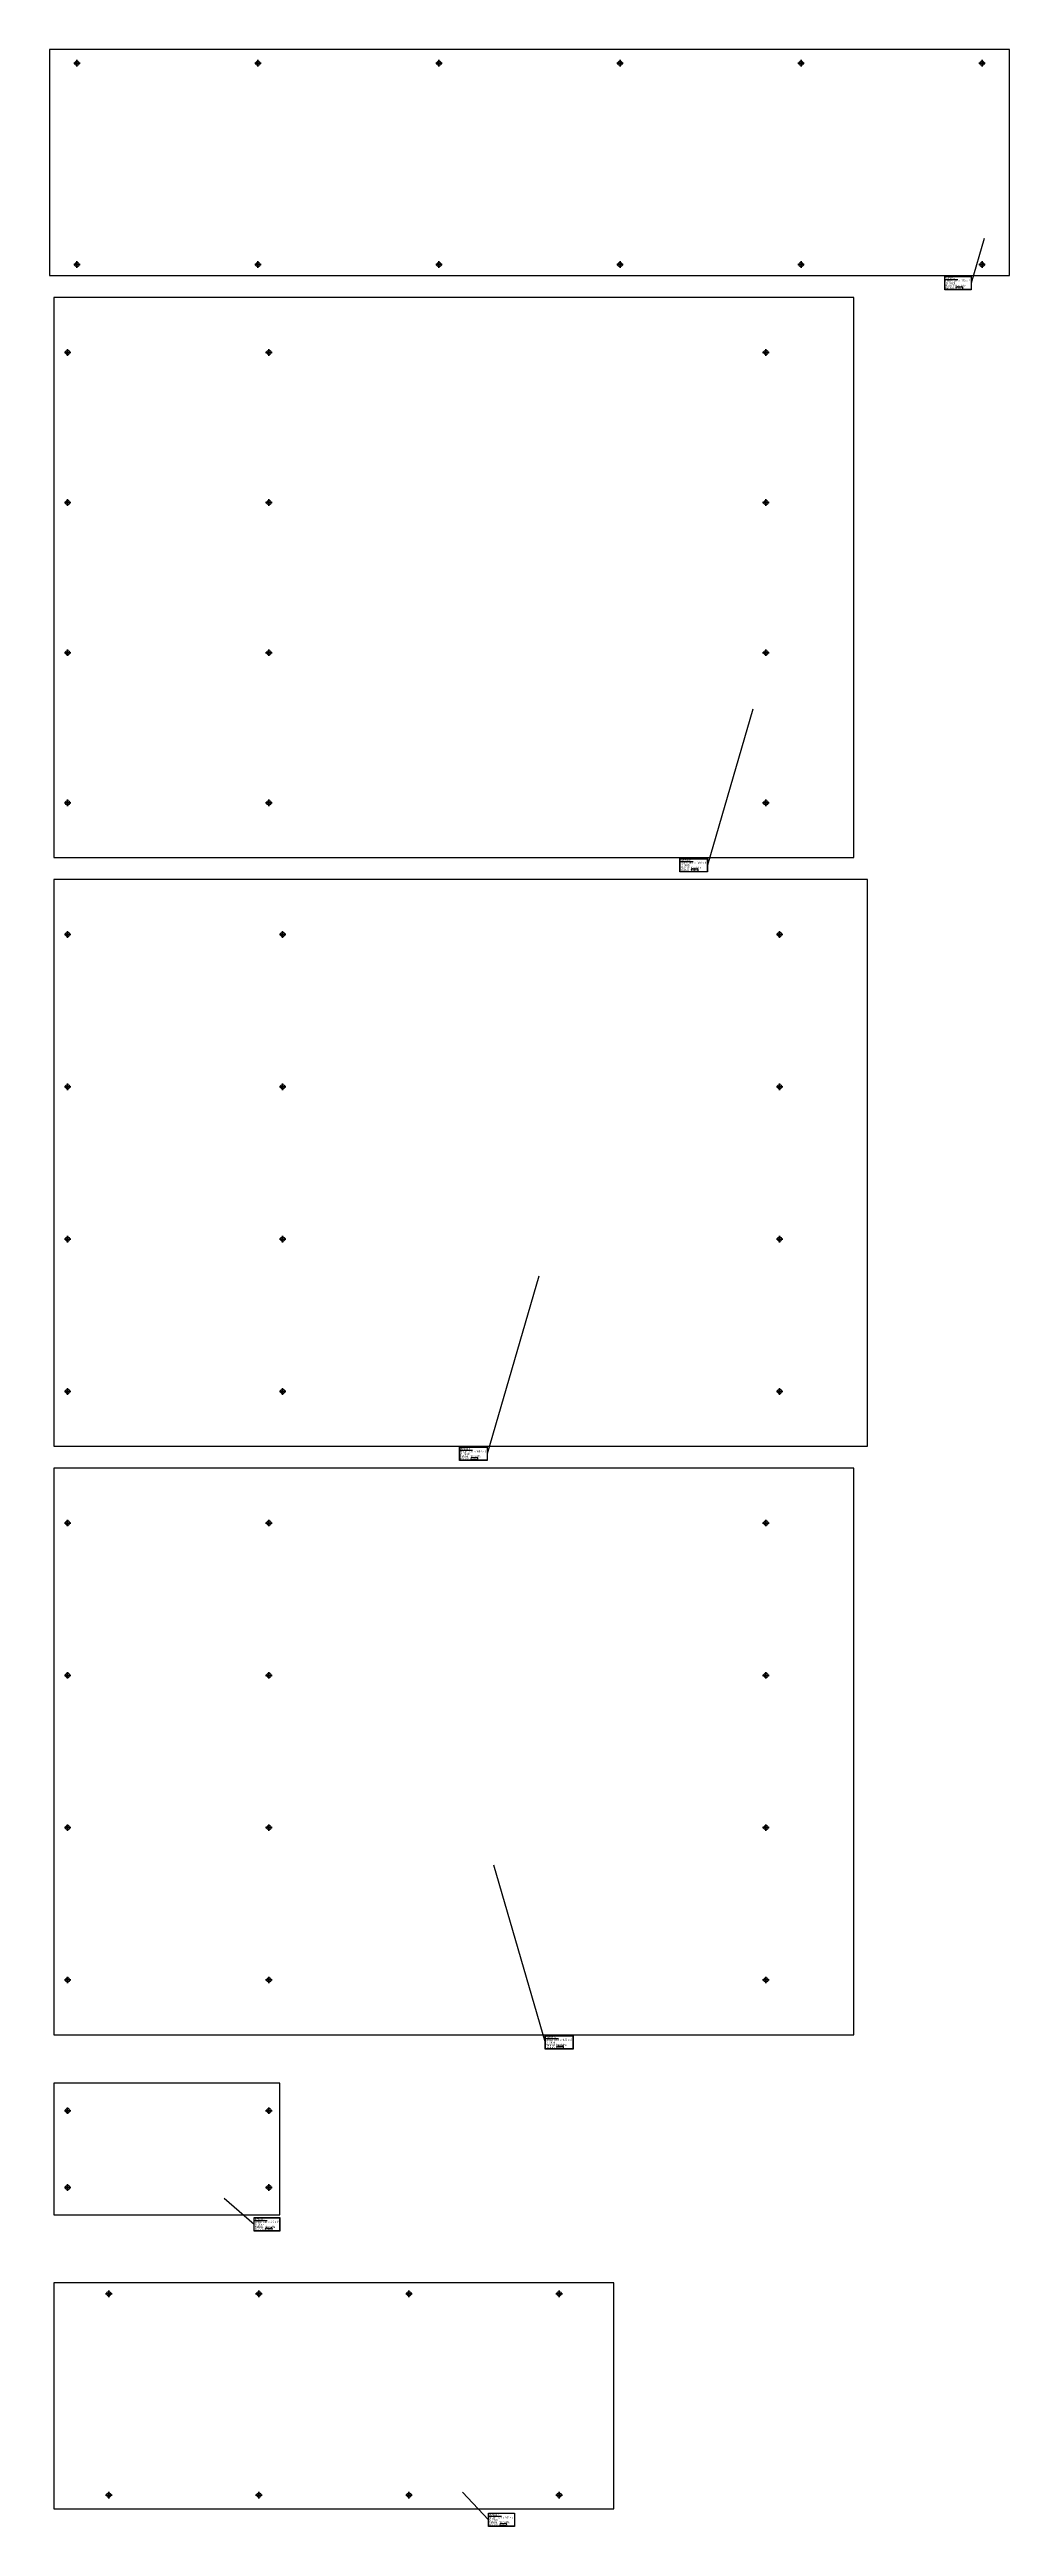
# Model space of a CAD drawing. Header units: millimetres. Extents: x -1 to 1749, y -8600 to -1376.
# Drawn here: x -1 to 1749, y -8031 to -3516 of the extents above; entities that cross this region are included whole.
import ezdxf
from ezdxf.enums import TextEntityAlignment as Align

# ---------------------------------------------------------------- set-up
doc = ezdxf.new("R2010")
doc.units = ezdxf.units.MM
doc.linetypes.add('STRICHPUNKT2', pattern=[18.5, 10, -4, 0.5, -4])
doc.layers.get('0').update_dxf_attribs({"linetype": 'CONTINUOUS'})
doc.layers.add('DIM49', color=4, linetype='CONTINUOUS')
doc.layers.add('TXT_ALL', color=7, linetype='CONTINUOUS')
doc.layers.add('LE_ALL', color=7, linetype='CONTINUOUS', lineweight=50)
doc.styles.add('ISOCPEUR', font='ISOCPEUR.ttf')

# ---------------------------------------------------------------- blocks, each defined once
blk = doc.blocks.new('SHAPE_00115', base_point=(1703, -3860.3))
at = {"layer": 'DIM49', "color": 1}
for p, q in [((1703, -3860.3), (1679.3, -3941.9)), ((1632.4, -3935.1), (1654.8, -3935.1)), ((1653.7, -3948.6), (1662, -3948.6)), ((1662, -3953.1), (1653.7, -3953.1))]:
    blk.add_line(p, q, dxfattribs=at)
for points in [[(1630.9, -3929.6), (1679.3, -3929.6), (1679.3, -3954.1), (1630.9, -3954.1)], [(1631.3, -3930), (1678.9, -3930), (1678.9, -3953.7), (1631.3, -3953.7)]]:
    blk.add_lwpolyline(points, close=True, dxfattribs=at)
for centre, start_param, end_param in [((1653.7, -3950.9), 3.141593, 0), ((1662, -3950.9), 0, 3.141593)]:
    blk.add_ellipse(centre, major_axis=(0, -2.25), ratio=1, start_param=start_param, end_param=end_param, dxfattribs=at)
at = {"layer": 'TXT_ALL', "color": 1, "style": 'ISOCPEUR', "width": 0.65}
for s, p in [('08MAXE8', (1632.4, -3932.9)), ('24', (1632.4, -3941.9)), ('Größe:', (1632.4, -3937.4)), ('Material: Maxplatte', (1632.4, -3946.4)), ('Position:', (1632.4, -3950.9)), (' Stück', (1637.4, -3941.9)), ('412', (1647.4, -3937.4)), ('107', (1654.7, -3950.9)), (' x', (1654.1, -3937.4)), ('1750 x 8', (1660.4, -3937.4))]:
    blk.add_text(s, height=4, dxfattribs=at).set_placement(p, align=Align.MIDDLE_LEFT)
blk = doc.blocks.new('08MAXE8_00043', base_point=(1695, -3541))
blk.add_lwpolyline([(1749, -3928), (1749, -3516), (-1, -3516), (-1, -3928)], close=True)
for centre in [(49, -3541), (379, -3541), (709, -3541), (1039, -3541), (1369, -3541), (1699, -3541), (49, -3908), (379, -3908), (709, -3908), (1039, -3908), (1369, -3908), (1699, -3908)]:
    blk.add_circle(centre, 4)
blk.add_blockref('SHAPE_00115', (1703, -3860.3))
blk = doc.blocks.new('_00045', base_point=(49, -3908))
at = {"layer": 'LE_ALL', "color": 1, "linetype": 'STRICHPUNKT2'}
for p, q in [((49, -3541), (43, -3541)), ((49, -3541), (43, -3541)), ((49, -3541), (49, -3535)), ((49, -3541), (49, -3535)), ((49, -3541), (55, -3541)), ((49, -3541), (49, -3547)), ((49, -3541), (55, -3541)), ((49, -3541), (49, -3547)), ((379, -3541), (373, -3541)), ((379, -3541), (373, -3541)), ((379, -3541), (379, -3535)), ((379, -3541), (379, -3535)), ((379, -3541), (385, -3541)), ((379, -3541), (379, -3547)), ((379, -3541), (385, -3541)), ((379, -3541), (379, -3547)), ((709, -3541), (703, -3541)), ((709, -3541), (703, -3541)), ((709, -3541), (709, -3535)), ((709, -3541), (709, -3535)), ((709, -3541), (715, -3541)), ((709, -3541), (709, -3547)), ((709, -3541), (715, -3541)), ((709, -3541), (709, -3547)), ((1039, -3541), (1033, -3541)), ((1039, -3541), (1033, -3541)), ((1039, -3541), (1039, -3535)), ((1039, -3541), (1039, -3535)), ((1039, -3541), (1045, -3541)), ((1039, -3541), (1039, -3547)), ((1039, -3541), (1045, -3541)), ((1039, -3541), (1039, -3547)), ((1369, -3541), (1363, -3541)), ((1369, -3541), (1363, -3541)), ((1369, -3541), (1369, -3535)), ((1369, -3541), (1369, -3535)), ((1369, -3541), (1375, -3541)), ((1369, -3541), (1369, -3547)), ((1369, -3541), (1375, -3541)), ((1369, -3541), (1369, -3547)), ((1699, -3541), (1693, -3541)), ((1699, -3541), (1693, -3541)), ((1699, -3541), (1699, -3535)), ((1699, -3541), (1699, -3535)), ((1699, -3541), (1705, -3541)), ((1699, -3541), (1699, -3547)), ((1699, -3541), (1705, -3541)), ((1699, -3541), (1699, -3547)), ((49, -3908), (43, -3908)), ((49, -3908), (43, -3908)), ((49, -3908), (49, -3902)), ((49, -3908), (49, -3902)), ((49, -3908), (55, -3908)), ((49, -3908), (49, -3914)), ((49, -3908), (55, -3908)), ((49, -3908), (49, -3914)), ((379, -3908), (373, -3908)), ((379, -3908), (373, -3908)), ((379, -3908), (379, -3902)), ((379, -3908), (379, -3902)), ((379, -3908), (385, -3908)), ((379, -3908), (379, -3914)), ((379, -3908), (385, -3908)), ((379, -3908), (379, -3914)), ((709, -3908), (703, -3908)), ((709, -3908), (703, -3908)), ((709, -3908), (709, -3902)), ((709, -3908), (709, -3902)), ((709, -3908), (715, -3908)), ((709, -3908), (709, -3914)), ((709, -3908), (715, -3908)), ((709, -3908), (709, -3914)), ((1039, -3908), (1033, -3908)), ((1039, -3908), (1033, -3908)), ((1039, -3908), (1039, -3902)), ((1039, -3908), (1039, -3902)), ((1039, -3908), (1045, -3908)), ((1039, -3908), (1039, -3914)), ((1039, -3908), (1045, -3908)), ((1039, -3908), (1039, -3914)), ((1369, -3908), (1363, -3908)), ((1369, -3908), (1363, -3908)), ((1369, -3908), (1369, -3902)), ((1369, -3908), (1369, -3902)), ((1369, -3908), (1375, -3908)), ((1369, -3908), (1369, -3914)), ((1369, -3908), (1375, -3908)), ((1369, -3908), (1369, -3914)), ((1699, -3908), (1693, -3908)), ((1699, -3908), (1693, -3908)), ((1699, -3908), (1699, -3902)), ((1699, -3908), (1699, -3902)), ((1699, -3908), (1705, -3908)), ((1699, -3908), (1699, -3914)), ((1699, -3908), (1705, -3908)), ((1699, -3908), (1699, -3914))]:
    blk.add_line(p, q, dxfattribs=at)
blk = doc.blocks.new('_00044')
blk.add_blockref('_00045', (49, -3908))
blk = doc.blocks.new('08MAXE8_00042')
for name, p in [('08MAXE8_00043', (1695, -3541)), ('_00044', (0, 0))]:
    blk.add_blockref(name, p)
blk = doc.blocks.new('Maxplatten R2_3_16_ 3.OG_00041')
blk.add_blockref('08MAXE8_00042', (0, 0))
blk = doc.blocks.new('Maxplatten_00040')
blk.add_blockref('Maxplatten R2_3_16_ 3.OG_00041', (0, 0))
blk = doc.blocks.new('Hauptbaugruppe_00039')
blk.add_blockref('Maxplatten_00040', (0, 0))
blk = doc.blocks.new('_A3D0061_00038')
blk.add_blockref('Hauptbaugruppe_00039', (0, 0))
blk = doc.blocks.new('_ANS0061_00037')
blk.add_blockref('_A3D0061_00038', (0, 0))
blk = doc.blocks.new('SHAPE_00118', base_point=(1281.1, -4718.6))
at = {"layer": 'DIM49', "color": 1}
for p, q in [((1281.1, -4718.6), (1198.3, -5002.8)), ((1149.8, -4996.1), (1172.1, -4996.1)), ((1171.1, -5009.6), (1179.4, -5009.6)), ((1179.4, -5014.1), (1171.1, -5014.1))]:
    blk.add_line(p, q, dxfattribs=at)
for points in [[(1148.3, -4990.6), (1198.3, -4990.6), (1198.3, -5015.1), (1148.3, -5015.1)], [(1148.7, -4991), (1197.9, -4991), (1197.9, -5014.7), (1148.7, -5014.7)]]:
    blk.add_lwpolyline(points, close=True, dxfattribs=at)
for centre, start_param, end_param in [((1171.1, -5011.8), 3.141593, 0), ((1179.4, -5011.8), 0, 3.141593)]:
    blk.add_ellipse(centre, major_axis=(0, -2.25), ratio=1, start_param=start_param, end_param=end_param, dxfattribs=at)
at = {"layer": 'TXT_ALL', "color": 1, "style": 'ISOCPEUR', "width": 0.65}
for s, p in [('12', (1149.8, -5002.8)), ('08MAXE8', (1149.8, -4993.8)), ('Größe:', (1149.8, -4998.3)), ('Material: Maxplatte', (1149.8, -5007.3)), ('Position:', (1149.8, -5011.8)), (' Stück', (1153.8, -5002.8)), ('1021', (1164.8, -4998.3)), ('108', (1172.1, -5011.8)), (' x', (1172.8, -4998.3)), ('1458 x 8', (1179.1, -4998.3))]:
    blk.add_text(s, height=4, dxfattribs=at).set_placement(p, align=Align.MIDDLE_LEFT)
blk = doc.blocks.new('08MAXE8_00052', base_point=(395, -4889.1))
blk.add_lwpolyline([(1465, -4989.1), (1465, -3968.1), (7, -3968.1), (7, -4989.1)], close=True)
for centre in [(32, -4068.1), (399, -4068.1), (1305, -4068.1), (32, -4341.8), (399, -4341.8), (1305, -4341.8), (32, -4615.5), (399, -4615.5), (1305, -4615.5), (32, -4889.1), (399, -4889.1), (1305, -4889.1)]:
    blk.add_circle(centre, 4)
blk.add_blockref('SHAPE_00118', (1281.1, -4718.6))
blk = doc.blocks.new('_00054', base_point=(1305, -4068.1))
at = {"layer": 'LE_ALL', "color": 1, "linetype": 'STRICHPUNKT2'}
for p, q in [((32, -4068.1), (32, -4062.1)), ((32, -4068.1), (32, -4062.1)), ((399, -4068.1), (399, -4062.1)), ((399, -4068.1), (399, -4062.1)), ((1305, -4068.1), (1305, -4062.1)), ((1305, -4068.1), (1305, -4062.1)), ((32, -4068.1), (26, -4068.1)), ((32, -4068.1), (26, -4068.1)), ((32, -4068.1), (32, -4074.1)), ((32, -4068.1), (38, -4068.1)), ((32, -4068.1), (32, -4074.1)), ((32, -4068.1), (38, -4068.1)), ((399, -4068.1), (393, -4068.1)), ((399, -4068.1), (393, -4068.1)), ((399, -4068.1), (399, -4074.1)), ((399, -4068.1), (405, -4068.1)), ((399, -4068.1), (399, -4074.1)), ((399, -4068.1), (405, -4068.1)), ((1305, -4068.1), (1299, -4068.1)), ((1305, -4068.1), (1299, -4068.1)), ((1305, -4068.1), (1305, -4074.1)), ((1305, -4068.1), (1311, -4068.1)), ((1305, -4068.1), (1305, -4074.1)), ((1305, -4068.1), (1311, -4068.1)), ((32, -4341.8), (26, -4341.8)), ((32, -4341.8), (26, -4341.8)), ((32, -4341.8), (32, -4335.8)), ((32, -4341.8), (32, -4335.8)), ((32, -4341.8), (32, -4347.8)), ((32, -4341.8), (38, -4341.8)), ((32, -4341.8), (32, -4347.8)), ((32, -4341.8), (38, -4341.8)), ((399, -4341.8), (393, -4341.8)), ((399, -4341.8), (393, -4341.8)), ((399, -4341.8), (399, -4335.8)), ((399, -4341.8), (399, -4335.8)), ((399, -4341.8), (399, -4347.8)), ((399, -4341.8), (405, -4341.8)), ((399, -4341.8), (399, -4347.8)), ((399, -4341.8), (405, -4341.8)), ((1305, -4341.8), (1299, -4341.8)), ((1305, -4341.8), (1299, -4341.8)), ((1305, -4341.8), (1305, -4335.8)), ((1305, -4341.8), (1305, -4335.8)), ((1305, -4341.8), (1305, -4347.8)), ((1305, -4341.8), (1311, -4341.8)), ((1305, -4341.8), (1305, -4347.8)), ((1305, -4341.8), (1311, -4341.8)), ((32, -4615.5), (26, -4615.5)), ((32, -4615.5), (26, -4615.5)), ((32, -4615.5), (32, -4609.5)), ((32, -4615.5), (32, -4609.5)), ((32, -4615.5), (32, -4621.5)), ((32, -4615.5), (38, -4615.5)), ((32, -4615.5), (32, -4621.5)), ((32, -4615.5), (38, -4615.5)), ((399, -4615.5), (393, -4615.5)), ((399, -4615.5), (393, -4615.5)), ((399, -4615.5), (399, -4609.5)), ((399, -4615.5), (399, -4609.5)), ((399, -4615.5), (399, -4621.5)), ((399, -4615.5), (405, -4615.5)), ((399, -4615.5), (399, -4621.5)), ((399, -4615.5), (405, -4615.5)), ((1305, -4615.5), (1299, -4615.5)), ((1305, -4615.5), (1299, -4615.5)), ((1305, -4615.5), (1305, -4609.5)), ((1305, -4615.5), (1305, -4609.5)), ((1305, -4615.5), (1305, -4621.5)), ((1305, -4615.5), (1311, -4615.5)), ((1305, -4615.5), (1305, -4621.5)), ((1305, -4615.5), (1311, -4615.5)), ((32, -4889.1), (26, -4889.1)), ((32, -4889.1), (26, -4889.1)), ((32, -4889.1), (32, -4883.1)), ((32, -4889.1), (32, -4883.1)), ((32, -4889.1), (32, -4895.1)), ((32, -4889.1), (38, -4889.1)), ((32, -4889.1), (32, -4895.1)), ((32, -4889.1), (38, -4889.1)), ((399, -4889.1), (393, -4889.1)), ((399, -4889.1), (393, -4889.1)), ((399, -4889.1), (399, -4883.1)), ((399, -4889.1), (399, -4883.1)), ((399, -4889.1), (399, -4895.1)), ((399, -4889.1), (405, -4889.1)), ((399, -4889.1), (399, -4895.1)), ((399, -4889.1), (405, -4889.1)), ((1305, -4889.1), (1299, -4889.1)), ((1305, -4889.1), (1299, -4889.1)), ((1305, -4889.1), (1305, -4883.1)), ((1305, -4889.1), (1305, -4883.1)), ((1305, -4889.1), (1305, -4895.1)), ((1305, -4889.1), (1311, -4889.1)), ((1305, -4889.1), (1305, -4895.1)), ((1305, -4889.1), (1311, -4889.1))]:
    blk.add_line(p, q, dxfattribs=at)
blk = doc.blocks.new('_00053')
blk.add_blockref('_00054', (1305, -4068.1))
blk = doc.blocks.new('08MAXE8_00051')
for name, p in [('08MAXE8_00052', (395, -4889.1)), ('_00053', (0, 0))]:
    blk.add_blockref(name, p)
blk = doc.blocks.new('Maxplatten R2_3_16_ 3.OG_00050')
blk.add_blockref('08MAXE8_00051', (0, 0))
blk = doc.blocks.new('Maxplatten_00049')
blk.add_blockref('Maxplatten R2_3_16_ 3.OG_00050', (0, 0))
blk = doc.blocks.new('Hauptbaugruppe_00048')
blk.add_blockref('Maxplatten_00049', (0, 0))
blk = doc.blocks.new('_A3D0062_00047')
blk.add_blockref('Hauptbaugruppe_00048', (0, 0))
blk = doc.blocks.new('_ANS0062_00046')
blk.add_blockref('_A3D0062_00047', (0, 0))
blk = doc.blocks.new('SHAPE_00121', base_point=(891.3, -5752.2))
at = {"layer": 'DIM49', "color": 1}
for p, q in [((891.3, -5752.2), (797, -6075.8)), ((747.8, -6069), (770.2, -6069)), ((769.1, -6082.5), (777.8, -6082.5)), ((777.8, -6087), (769.1, -6087))]:
    blk.add_line(p, q, dxfattribs=at)
for points in [[(746.3, -6063.5), (797, -6063.5), (797, -6088), (746.3, -6088)], [(746.7, -6063.9), (796.6, -6063.9), (796.6, -6087.6), (746.7, -6087.6)]]:
    blk.add_lwpolyline(points, close=True, dxfattribs=at)
for centre, start_param, end_param in [((769.1, -6084.8), 3.141593, 0), ((777.8, -6084.8), 0, 3.141593)]:
    blk.add_ellipse(centre, major_axis=(0, -2.25), ratio=1, start_param=start_param, end_param=end_param, dxfattribs=at)
at = {"layer": 'TXT_ALL', "color": 1, "style": 'ISOCPEUR', "width": 0.65}
for s, p in [('08MAXE8', (747.8, -6066.8)), ('24', (747.8, -6075.8)), ('Größe:', (747.8, -6071.3)), ('Material: Maxplatte', (747.8, -6080.3)), ('Position:', (747.8, -6084.8)), (' Stück', (752.8, -6075.8)), ('1033', (762.8, -6071.3)), ('134', (770.1, -6084.8)), (' x', (771.5, -6071.3)), ('1483 x 8', (777.8, -6071.3))]:
    blk.add_text(s, height=4, dxfattribs=at).set_placement(p, align=Align.MIDDLE_LEFT)
blk = doc.blocks.new('08MAXE8_00061', base_point=(420, -5962.1))
blk.add_lwpolyline([(1490, -6062.1), (1490, -5029.1), (7, -5029.1), (7, -6062.1)], close=True)
for centre in [(32, -5129.1), (424, -5129.1), (1330, -5129.1), (32, -5406.7), (424, -5406.7), (1330, -5406.7), (32, -5684.4), (424, -5684.4), (1330, -5684.4), (32, -5962.1), (424, -5962.1), (1330, -5962.1)]:
    blk.add_circle(centre, 4)
blk.add_blockref('SHAPE_00121', (891.3, -5752.2))
blk = doc.blocks.new('_00063', base_point=(1330, -5129.1))
at = {"layer": 'LE_ALL', "color": 1, "linetype": 'STRICHPUNKT2'}
for p, q in [((32, -5129.1), (26, -5129.1)), ((32, -5129.1), (26, -5129.1)), ((32, -5129.1), (32, -5123.1)), ((32, -5129.1), (32, -5123.1)), ((32, -5129.1), (32, -5135.1)), ((32, -5129.1), (38, -5129.1)), ((32, -5129.1), (32, -5135.1)), ((32, -5129.1), (38, -5129.1)), ((424, -5129.1), (418, -5129.1)), ((424, -5129.1), (418, -5129.1)), ((424, -5129.1), (424, -5123.1)), ((424, -5129.1), (424, -5123.1)), ((424, -5129.1), (424, -5135.1)), ((424, -5129.1), (430, -5129.1)), ((424, -5129.1), (424, -5135.1)), ((424, -5129.1), (430, -5129.1)), ((1330, -5129.1), (1324, -5129.1)), ((1330, -5129.1), (1324, -5129.1)), ((1330, -5129.1), (1330, -5123.1)), ((1330, -5129.1), (1330, -5123.1)), ((1330, -5129.1), (1330, -5135.1)), ((1330, -5129.1), (1336, -5129.1)), ((1330, -5129.1), (1330, -5135.1)), ((1330, -5129.1), (1336, -5129.1)), ((32, -5406.7), (26, -5406.7)), ((32, -5406.7), (26, -5406.7)), ((32, -5406.7), (32, -5400.7)), ((32, -5406.7), (32, -5400.7)), ((32, -5406.7), (32, -5412.7)), ((32, -5406.7), (38, -5406.7)), ((32, -5406.7), (32, -5412.7)), ((32, -5406.7), (38, -5406.7)), ((424, -5406.7), (418, -5406.7)), ((424, -5406.7), (418, -5406.7)), ((424, -5406.7), (424, -5400.7)), ((424, -5406.7), (424, -5400.7)), ((424, -5406.7), (424, -5412.7)), ((424, -5406.7), (430, -5406.7)), ((424, -5406.7), (424, -5412.7)), ((424, -5406.7), (430, -5406.7)), ((1330, -5406.7), (1324, -5406.7)), ((1330, -5406.7), (1324, -5406.7)), ((1330, -5406.7), (1330, -5400.7)), ((1330, -5406.7), (1330, -5400.7)), ((1330, -5406.7), (1330, -5412.7)), ((1330, -5406.7), (1336, -5406.7)), ((1330, -5406.7), (1330, -5412.7)), ((1330, -5406.7), (1336, -5406.7)), ((32, -5684.4), (26, -5684.4)), ((32, -5684.4), (26, -5684.4)), ((32, -5684.4), (32, -5678.4)), ((32, -5684.4), (32, -5678.4)), ((32, -5684.4), (32, -5690.4)), ((32, -5684.4), (38, -5684.4)), ((32, -5684.4), (32, -5690.4)), ((32, -5684.4), (38, -5684.4)), ((424, -5684.4), (418, -5684.4)), ((424, -5684.4), (418, -5684.4)), ((424, -5684.4), (424, -5678.4)), ((424, -5684.4), (424, -5678.4)), ((424, -5684.4), (424, -5690.4)), ((424, -5684.4), (430, -5684.4)), ((424, -5684.4), (424, -5690.4)), ((424, -5684.4), (430, -5684.4)), ((1330, -5684.4), (1324, -5684.4)), ((1330, -5684.4), (1324, -5684.4)), ((1330, -5684.4), (1330, -5678.4)), ((1330, -5684.4), (1330, -5678.4)), ((1330, -5684.4), (1330, -5690.4)), ((1330, -5684.4), (1336, -5684.4)), ((1330, -5684.4), (1330, -5690.4)), ((1330, -5684.4), (1336, -5684.4)), ((32, -5962.1), (32, -5956.1)), ((32, -5962.1), (32, -5956.1)), ((424, -5962.1), (424, -5956.1)), ((424, -5962.1), (424, -5956.1)), ((1330, -5962.1), (1330, -5956.1)), ((1330, -5962.1), (1330, -5956.1)), ((32, -5962.1), (26, -5962.1)), ((32, -5962.1), (26, -5962.1)), ((32, -5962.1), (32, -5968.1)), ((32, -5962.1), (38, -5962.1)), ((32, -5962.1), (32, -5968.1)), ((32, -5962.1), (38, -5962.1)), ((424, -5962.1), (418, -5962.1)), ((424, -5962.1), (418, -5962.1)), ((424, -5962.1), (424, -5968.1)), ((424, -5962.1), (430, -5962.1)), ((424, -5962.1), (424, -5968.1)), ((424, -5962.1), (430, -5962.1)), ((1330, -5962.1), (1324, -5962.1)), ((1330, -5962.1), (1324, -5962.1)), ((1330, -5962.1), (1330, -5968.1)), ((1330, -5962.1), (1336, -5962.1)), ((1330, -5962.1), (1330, -5968.1)), ((1330, -5962.1), (1336, -5962.1))]:
    blk.add_line(p, q, dxfattribs=at)
blk = doc.blocks.new('_00062')
blk.add_blockref('_00063', (1330, -5129.1))
blk = doc.blocks.new('08MAXE8_00060')
for name, p in [('08MAXE8_00061', (420, -5962.1)), ('_00062', (0, 0))]:
    blk.add_blockref(name, p)
blk = doc.blocks.new('Maxplatten R2_3_16_ 1.+2.OG_00059')
blk.add_blockref('08MAXE8_00060', (0, 0))
blk = doc.blocks.new('Maxplatten_00058')
blk.add_blockref('Maxplatten R2_3_16_ 1.+2.OG_00059', (0, 0))
blk = doc.blocks.new('Hauptbaugruppe_00057')
blk.add_blockref('Maxplatten_00058', (0, 0))
blk = doc.blocks.new('_A3D0063_00056')
blk.add_blockref('Hauptbaugruppe_00057', (0, 0))
blk = doc.blocks.new('_ANS0063_00055')
blk.add_blockref('_A3D0063_00056', (0, 0))
blk = doc.blocks.new('SHAPE_00124', base_point=(808.5, -6825.1))
at = {"layer": 'DIM49', "color": 1}
for p, q in [((808.5, -6825.1), (902.8, -7148.7)), ((904.3, -7141.9), (926.6, -7141.9)), ((925.5, -7155.4), (933.9, -7155.4)), ((933.9, -7159.9), (925.5, -7159.9))]:
    blk.add_line(p, q, dxfattribs=at)
for points in [[(902.8, -7136.4), (953.4, -7136.4), (953.4, -7160.9), (902.8, -7160.9)], [(903.2, -7136.8), (953, -7136.8), (953, -7160.5), (903.2, -7160.5)]]:
    blk.add_lwpolyline(points, close=True, dxfattribs=at)
for centre, start_param, end_param in [((925.5, -7157.7), 3.141593, 0), ((933.9, -7157.7), 0, 3.141593)]:
    blk.add_ellipse(centre, major_axis=(0, -2.25), ratio=1, start_param=start_param, end_param=end_param, dxfattribs=at)
at = {"layer": 'TXT_ALL', "color": 1, "style": 'ISOCPEUR', "width": 0.65}
for s, p in [('12', (904.3, -7148.7)), ('08MAXE8', (904.3, -7139.7)), ('Größe:', (904.3, -7144.2)), ('Material: Maxplatte', (904.3, -7153.2)), ('Position:', (904.3, -7157.7)), (' Stück', (908.3, -7148.7)), ('1033', (919.3, -7144.2)), ('135', (926.5, -7157.7)), (' x', (927.9, -7144.2)), ('1458 x 8', (934.3, -7144.2))]:
    blk.add_text(s, height=4, dxfattribs=at).set_placement(p, align=Align.MIDDLE_LEFT)
blk = doc.blocks.new('08MAXE8_00070', base_point=(395, -7035))
blk.add_lwpolyline([(1465, -7135), (1465, -6102), (7, -6102), (7, -7135)], close=True)
for centre in [(32, -6202), (399, -6202), (1305, -6202), (32, -6479.7), (399, -6479.7), (1305, -6479.7), (32, -6757.3), (399, -6757.3), (1305, -6757.3), (32, -7035), (399, -7035), (1305, -7035)]:
    blk.add_circle(centre, 4)
blk.add_blockref('SHAPE_00124', (808.5, -6825.1))
blk = doc.blocks.new('_00072', base_point=(1305, -6202))
at = {"layer": 'LE_ALL', "color": 1, "linetype": 'STRICHPUNKT2'}
for p, q in [((32, -6202), (26, -6202)), ((32, -6202), (26, -6202)), ((32, -6202), (32, -6196)), ((32, -6202), (32, -6196)), ((32, -6202), (32, -6208)), ((32, -6202), (38, -6202)), ((32, -6202), (32, -6208)), ((32, -6202), (38, -6202)), ((399, -6202), (393, -6202)), ((399, -6202), (393, -6202)), ((399, -6202), (399, -6196)), ((399, -6202), (399, -6196)), ((399, -6202), (399, -6208)), ((399, -6202), (405, -6202)), ((399, -6202), (399, -6208)), ((399, -6202), (405, -6202)), ((1305, -6202), (1299, -6202)), ((1305, -6202), (1299, -6202)), ((1305, -6202), (1305, -6196)), ((1305, -6202), (1305, -6196)), ((1305, -6202), (1305, -6208)), ((1305, -6202), (1311, -6202)), ((1305, -6202), (1305, -6208)), ((1305, -6202), (1311, -6202)), ((32, -6479.7), (26, -6479.7)), ((32, -6479.7), (26, -6479.7)), ((32, -6479.7), (32, -6473.7)), ((32, -6479.7), (32, -6473.7)), ((32, -6479.7), (32, -6485.7)), ((32, -6479.7), (38, -6479.7)), ((32, -6479.7), (32, -6485.7)), ((32, -6479.7), (38, -6479.7)), ((399, -6479.7), (393, -6479.7)), ((399, -6479.7), (393, -6479.7)), ((399, -6479.7), (399, -6473.7)), ((399, -6479.7), (399, -6473.7)), ((399, -6479.7), (399, -6485.7)), ((399, -6479.7), (405, -6479.7)), ((399, -6479.7), (399, -6485.7)), ((399, -6479.7), (405, -6479.7)), ((1305, -6479.7), (1299, -6479.7)), ((1305, -6479.7), (1299, -6479.7)), ((1305, -6479.7), (1305, -6473.7)), ((1305, -6479.7), (1305, -6473.7)), ((1305, -6479.7), (1305, -6485.7)), ((1305, -6479.7), (1311, -6479.7)), ((1305, -6479.7), (1305, -6485.7)), ((1305, -6479.7), (1311, -6479.7)), ((32, -6757.3), (26, -6757.3)), ((32, -6757.3), (26, -6757.3)), ((32, -6757.3), (32, -6751.3)), ((32, -6757.3), (32, -6751.3)), ((32, -6757.3), (32, -6763.3)), ((32, -6757.3), (38, -6757.3)), ((32, -6757.3), (32, -6763.3)), ((32, -6757.3), (38, -6757.3)), ((399, -6757.3), (393, -6757.3)), ((399, -6757.3), (393, -6757.3)), ((399, -6757.3), (399, -6751.3)), ((399, -6757.3), (399, -6751.3)), ((399, -6757.3), (399, -6763.3)), ((399, -6757.3), (405, -6757.3)), ((399, -6757.3), (399, -6763.3)), ((399, -6757.3), (405, -6757.3)), ((1305, -6757.3), (1299, -6757.3)), ((1305, -6757.3), (1299, -6757.3)), ((1305, -6757.3), (1305, -6751.3)), ((1305, -6757.3), (1305, -6751.3)), ((1305, -6757.3), (1305, -6763.3)), ((1305, -6757.3), (1311, -6757.3)), ((1305, -6757.3), (1305, -6763.3)), ((1305, -6757.3), (1311, -6757.3)), ((32, -7035), (26, -7035)), ((32, -7035), (26, -7035)), ((32, -7035), (32, -7029)), ((32, -7035), (32, -7029)), ((32, -7035), (32, -7041)), ((32, -7035), (38, -7035)), ((32, -7035), (32, -7041)), ((32, -7035), (38, -7035)), ((399, -7035), (393, -7035)), ((399, -7035), (393, -7035)), ((399, -7035), (399, -7029)), ((399, -7035), (399, -7029)), ((399, -7035), (399, -7041)), ((399, -7035), (405, -7035)), ((399, -7035), (399, -7041)), ((399, -7035), (405, -7035)), ((1305, -7035), (1299, -7035)), ((1305, -7035), (1299, -7035)), ((1305, -7035), (1305, -7029)), ((1305, -7035), (1305, -7029)), ((1305, -7035), (1305, -7041)), ((1305, -7035), (1311, -7035)), ((1305, -7035), (1305, -7041)), ((1305, -7035), (1311, -7035))]:
    blk.add_line(p, q, dxfattribs=at)
blk = doc.blocks.new('_00071')
blk.add_blockref('_00072', (1305, -6202))
blk = doc.blocks.new('08MAXE8_00069')
for name, p in [('08MAXE8_00070', (395, -7035)), ('_00071', (0, 0))]:
    blk.add_blockref(name, p)
blk = doc.blocks.new('Maxplatten R2_3_16_ 3.OG_00068')
blk.add_blockref('08MAXE8_00069', (0, 0))
blk = doc.blocks.new('Maxplatten_00067')
blk.add_blockref('Maxplatten R2_3_16_ 3.OG_00068', (0, 0))
blk = doc.blocks.new('Hauptbaugruppe_00066')
blk.add_blockref('Maxplatten_00067', (0, 0))
blk = doc.blocks.new('_A3D0064_00065')
blk.add_blockref('Hauptbaugruppe_00066', (0, 0))
blk = doc.blocks.new('_ANS0064_00064')
blk.add_blockref('_A3D0064_00065', (0, 0))
blk = doc.blocks.new('SHAPE_00130', base_point=(751.7, -7969))
at = {"layer": 'DIM49', "color": 1}
for p, q in [((751.7, -7969), (799.1, -8019)), ((800.6, -8012.2), (823, -8012.2)), ((821.9, -8025.7), (830.2, -8025.7)), ((830.2, -8030.2), (821.9, -8030.2))]:
    blk.add_line(p, q, dxfattribs=at)
for points in [[(799.1, -8006.7), (846.8, -8006.7), (846.8, -8031.2), (799.1, -8031.2)], [(799.5, -8007.1), (846.4, -8007.1), (846.4, -8030.8), (799.5, -8030.8)]]:
    blk.add_lwpolyline(points, close=True, dxfattribs=at)
for centre, start_param, end_param in [((821.9, -8028), 3.141593, 0), ((830.2, -8028), 0, 3.141593)]:
    blk.add_ellipse(centre, major_axis=(0, -2.25), ratio=1, start_param=start_param, end_param=end_param, dxfattribs=at)
at = {"layer": 'TXT_ALL', "color": 1, "style": 'ISOCPEUR', "width": 0.65}
for s, p in [('12', (800.6, -8019)), ('08MAXE8', (800.6, -8010)), ('Größe:', (800.6, -8014.5)), ('Material: Maxplatte', (800.6, -8023.5)), ('Position:', (800.6, -8028)), (' Stück', (804.6, -8019)), ('1021', (815.6, -8014.5)), ('137', (822.9, -8028)), (' x', (823.6, -8014.5)), ('412 x 8', (830, -8014.5))]:
    blk.add_text(s, height=4, dxfattribs=at).set_placement(p, align=Align.MIDDLE_LEFT)
blk = doc.blocks.new('08MAXE8_00088', base_point=(928, -7611))
blk.add_lwpolyline([(1028, -7587), (7, -7587), (7, -7999), (1028, -7999)], close=True)
for centre in [(107, -7607), (380.7, -7607), (654.3, -7607), (928, -7607), (107, -7974), (380.7, -7974), (654.3, -7974), (928, -7974)]:
    blk.add_circle(centre, 4)
blk.add_blockref('SHAPE_00130', (751.7, -7969))
blk = doc.blocks.new('_00090', base_point=(107, -7974))
at = {"layer": 'LE_ALL', "color": 1, "linetype": 'STRICHPUNKT2'}
for p, q in [((107, -7607), (101, -7607)), ((107, -7607), (101, -7607)), ((107, -7607), (107, -7601)), ((107, -7607), (107, -7601)), ((107, -7607), (113, -7607)), ((107, -7607), (107, -7613)), ((107, -7607), (113, -7607)), ((107, -7607), (107, -7613)), ((380.7, -7607), (374.7, -7607)), ((380.7, -7607), (374.7, -7607)), ((380.7, -7607), (380.7, -7601)), ((380.7, -7607), (380.7, -7601)), ((380.7, -7607), (386.7, -7607)), ((380.7, -7607), (380.7, -7613)), ((380.7, -7607), (386.7, -7607)), ((380.7, -7607), (380.7, -7613)), ((654.3, -7607), (648.3, -7607)), ((654.3, -7607), (648.3, -7607)), ((654.3, -7607), (654.3, -7601)), ((654.3, -7607), (654.3, -7601)), ((654.3, -7607), (660.3, -7607)), ((654.3, -7607), (654.3, -7613)), ((654.3, -7607), (660.3, -7607)), ((654.3, -7607), (654.3, -7613)), ((928, -7607), (922, -7607)), ((928, -7607), (922, -7607)), ((928, -7607), (928, -7601)), ((928, -7607), (928, -7601)), ((928, -7607), (934, -7607)), ((928, -7607), (928, -7613)), ((928, -7607), (934, -7607)), ((928, -7607), (928, -7613)), ((107, -7974), (101, -7974)), ((107, -7974), (101, -7974)), ((107, -7974), (107, -7968)), ((107, -7974), (107, -7968)), ((107, -7974), (113, -7974)), ((107, -7974), (107, -7980)), ((107, -7974), (113, -7974)), ((107, -7974), (107, -7980)), ((380.7, -7974), (374.7, -7974)), ((380.7, -7974), (374.7, -7974)), ((380.7, -7974), (380.7, -7968)), ((380.7, -7974), (380.7, -7968)), ((380.7, -7974), (386.7, -7974)), ((380.7, -7974), (380.7, -7980)), ((380.7, -7974), (386.7, -7974)), ((380.7, -7974), (380.7, -7980)), ((654.3, -7974), (648.3, -7974)), ((654.3, -7974), (648.3, -7974)), ((654.3, -7974), (654.3, -7968)), ((654.3, -7974), (654.3, -7968)), ((654.3, -7974), (660.3, -7974)), ((654.3, -7974), (654.3, -7980)), ((654.3, -7974), (660.3, -7974)), ((654.3, -7974), (654.3, -7980)), ((928, -7974), (922, -7974)), ((928, -7974), (922, -7974)), ((928, -7974), (928, -7968)), ((928, -7974), (928, -7968)), ((928, -7974), (934, -7974)), ((928, -7974), (928, -7980)), ((928, -7974), (934, -7974)), ((928, -7974), (928, -7980))]:
    blk.add_line(p, q, dxfattribs=at)
blk = doc.blocks.new('_00089')
blk.add_blockref('_00090', (107, -7974))
blk = doc.blocks.new('08MAXE8_00087')
for name, p in [('08MAXE8_00088', (928, -7611)), ('_00089', (0, 0))]:
    blk.add_blockref(name, p)
blk = doc.blocks.new('Maxplatten R2_3_16_ Dach_00086')
blk.add_blockref('08MAXE8_00087', (0, 0))
blk = doc.blocks.new('Maxplatten_00085')
blk.add_blockref('Maxplatten R2_3_16_ Dach_00086', (0, 0))
blk = doc.blocks.new('Hauptbaugruppe_00084')
blk.add_blockref('Maxplatten_00085', (0, 0))
blk = doc.blocks.new('_A3D0084_00083')
blk.add_blockref('Hauptbaugruppe_00084', (0, 0))
blk = doc.blocks.new('_ANS0084_00082')
blk.add_blockref('_A3D0084_00083', (0, 0))
blk = doc.blocks.new('SHAPE_00127', base_point=(317.2, -7432.6))
at = {"layer": 'DIM49', "color": 1}
for p, q in [((317.2, -7432.6), (371.9, -7480.4)), ((373.4, -7473.7), (395.7, -7473.7)), ((394.6, -7487.2), (403, -7487.2)), ((403, -7491.7), (394.6, -7491.7))]:
    blk.add_line(p, q, dxfattribs=at)
for points in [[(371.9, -7468.2), (418.9, -7468.2), (418.9, -7492.7), (371.9, -7492.7)], [(372.3, -7468.6), (418.5, -7468.6), (418.5, -7492.3), (372.3, -7492.3)]]:
    blk.add_lwpolyline(points, close=True, dxfattribs=at)
for centre, start_param, end_param in [((394.6, -7489.4), 3.141593, 0), ((403, -7489.4), 0, 3.141593)]:
    blk.add_ellipse(centre, major_axis=(0, -2.25), ratio=1, start_param=start_param, end_param=end_param, dxfattribs=at)
at = {"layer": 'TXT_ALL', "color": 1, "style": 'ISOCPEUR', "width": 0.65}
for s, p in [('12', (373.4, -7480.4)), ('08MAXE8', (373.4, -7471.4)), ('Größe:', (373.4, -7475.9)), ('Material: Maxplatte', (373.4, -7484.9)), ('Position:', (373.4, -7489.4)), (' Stück', (377.4, -7480.4)), ('240', (388.4, -7475.9)), ('136', (395.6, -7489.4)), (' x', (395.7, -7475.9)), ('412 x 8', (402, -7475.9))]:
    blk.add_text(s, height=4, dxfattribs=at).set_placement(p, align=Align.MIDDLE_LEFT)
blk = doc.blocks.new('08MAXE8_00079', base_point=(395, -7413.3))
blk.add_lwpolyline([(7, -7463.3), (419, -7463.3), (419, -7223.3), (7, -7223.3)], close=True)
for centre in [(32, -7273.3), (399, -7273.3), (32, -7413.3), (399, -7413.3)]:
    blk.add_circle(centre, 4)
blk.add_blockref('SHAPE_00127', (317.2, -7432.6))
blk = doc.blocks.new('_00081', base_point=(32, -7273.3))
at = {"layer": 'LE_ALL', "color": 1, "linetype": 'STRICHPUNKT2'}
for p, q in [((32, -7273.3), (32, -7267.3)), ((32, -7273.3), (32, -7267.3)), ((399, -7273.3), (399, -7267.3)), ((399, -7273.3), (399, -7267.3)), ((32, -7273.3), (26, -7273.3)), ((32, -7273.3), (26, -7273.3)), ((32, -7273.3), (32, -7279.3)), ((32, -7273.3), (38, -7273.3)), ((32, -7273.3), (32, -7279.3)), ((32, -7273.3), (38, -7273.3)), ((399, -7273.3), (393, -7273.3)), ((399, -7273.3), (393, -7273.3)), ((399, -7273.3), (399, -7279.3)), ((399, -7273.3), (405, -7273.3)), ((399, -7273.3), (399, -7279.3)), ((399, -7273.3), (405, -7273.3)), ((32, -7413.3), (26, -7413.3)), ((32, -7413.3), (26, -7413.3)), ((32, -7413.3), (32, -7407.3)), ((32, -7413.3), (32, -7407.3)), ((32, -7413.3), (32, -7419.3)), ((32, -7413.3), (38, -7413.3)), ((32, -7413.3), (32, -7419.3)), ((32, -7413.3), (38, -7413.3)), ((399, -7413.3), (393, -7413.3)), ((399, -7413.3), (393, -7413.3)), ((399, -7413.3), (399, -7407.3)), ((399, -7413.3), (399, -7407.3)), ((399, -7413.3), (399, -7419.3)), ((399, -7413.3), (405, -7413.3)), ((399, -7413.3), (399, -7419.3)), ((399, -7413.3), (405, -7413.3))]:
    blk.add_line(p, q, dxfattribs=at)
blk = doc.blocks.new('_00080')
blk.add_blockref('_00081', (32, -7273.3))
blk = doc.blocks.new('08MAXE8_00078')
for name, p in [('08MAXE8_00079', (395, -7413.3)), ('_00080', (0, 0))]:
    blk.add_blockref(name, p)
blk = doc.blocks.new('Maxplatten R2_3_16_ Dach_00077')
blk.add_blockref('08MAXE8_00078', (0, 0))
blk = doc.blocks.new('Maxplatten_00076')
blk.add_blockref('Maxplatten R2_3_16_ Dach_00077', (0, 0))
blk = doc.blocks.new('Hauptbaugruppe_00075')
blk.add_blockref('Maxplatten_00076', (0, 0))
blk = doc.blocks.new('_A3D0083_00074')
blk.add_blockref('Hauptbaugruppe_00075', (0, 0))
blk = doc.blocks.new('_ANS0083_00073')
blk.add_blockref('_A3D0083_00074', (0, 0))

msp = doc.modelspace()

# ---------------------------------------------------------------- block references
for name in ['_ANS0061_00037', '_ANS0062_00046', '_ANS0063_00055', '_ANS0064_00064', '_ANS0083_00073', '_ANS0084_00082']:
    msp.add_blockref(name, (0, 0))

doc.saveas('drawing.dxf')
